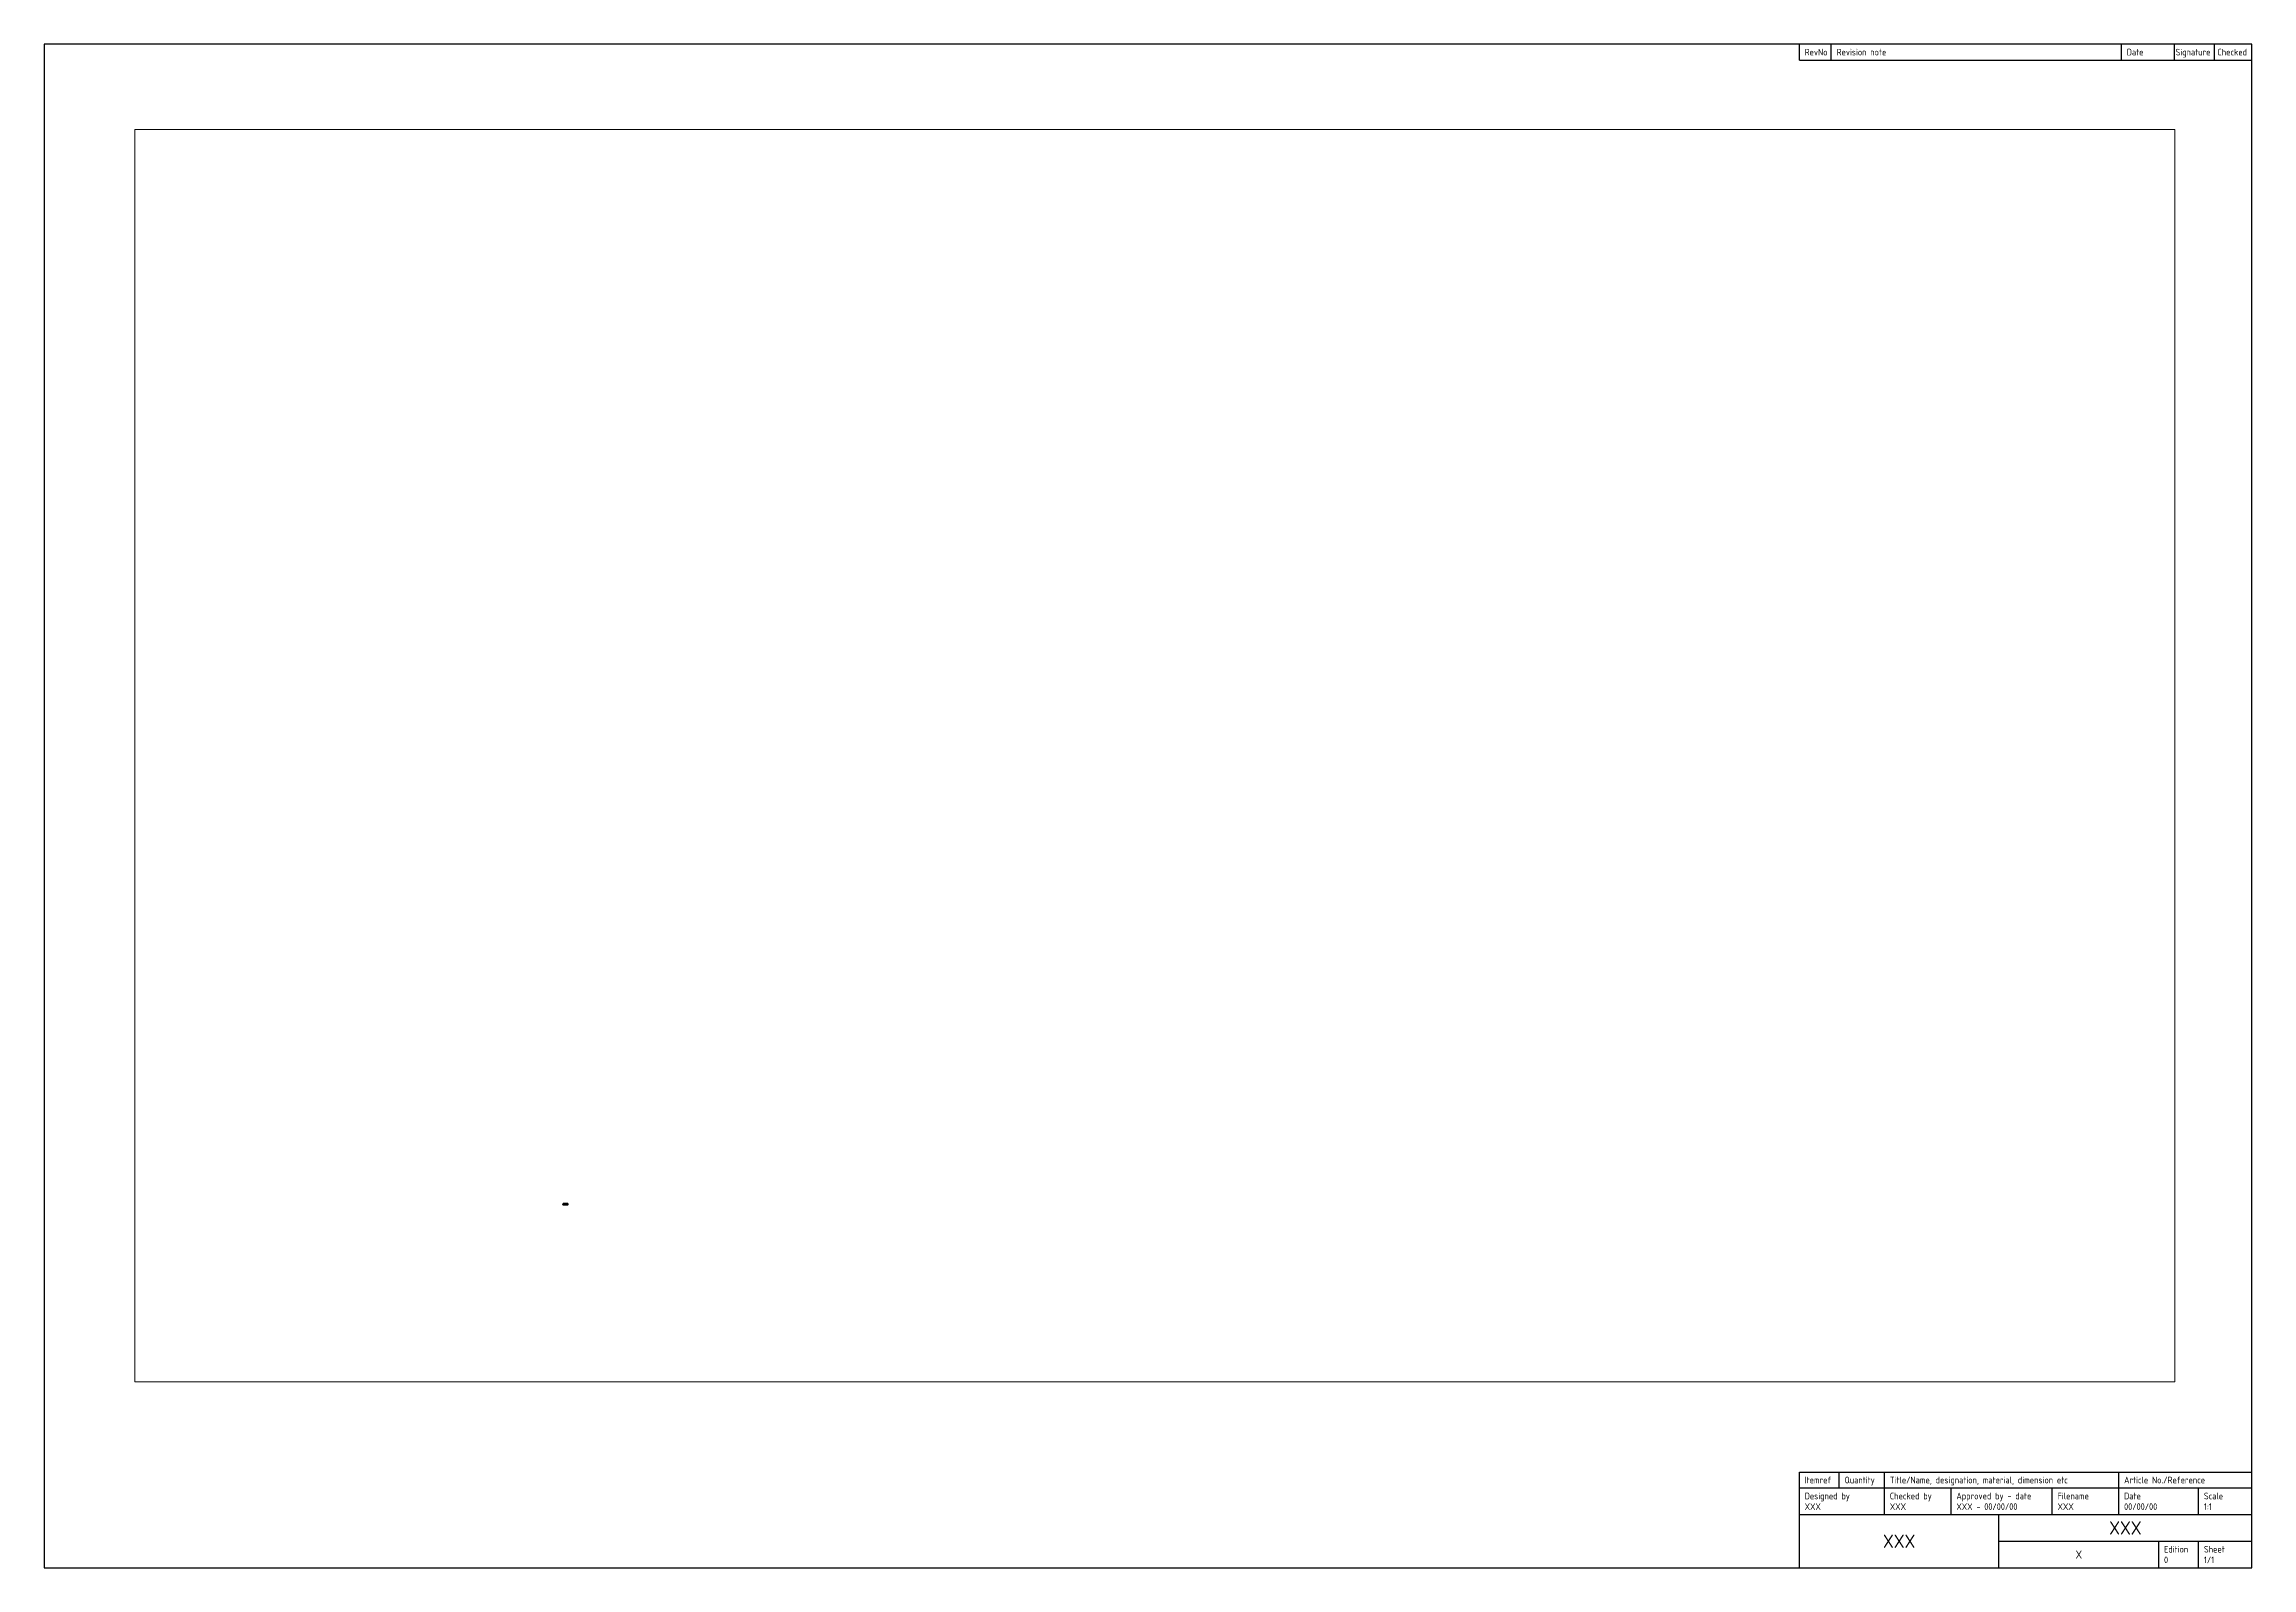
# Paper-space layout 'ISO A1' of a CAD drawing. Header units: metres, sheet in millimetres. Extents: x 0 to 829, y 0 to 572.
# The model-space entities are those that its viewports show. They can reach past a viewport. Long polylines and large blocks are cut down to what shows.
import ezdxf
from ezdxf.enums import TextEntityAlignment as Align

# ---------------------------------------------------------------- set-up
doc = ezdxf.new("R2010")
doc.units = ezdxf.units.M
for name, pattern in [('Default', [0]), ('Divide', [1.25, 0.5, -0.25, 0, -0.25, 0, -0.25]), ('Hidden', [0.375, 0.25, -0.125])]:
    doc.linetypes.add(name, pattern=pattern)
for name, color, linetype in [('1F', 15, 'Continuous'), ('1FIN', 15, 'Continuous'), ('2F', 7, 'Continuous'), ('2FIN', 7, 'Continuous'), ('Border', 5, 'Continuous'), ('CAI', 52, 'Continuous'), ('CAIX', 52, 'Continuous'), ('Doors', 2, 'Continuous'), ('Equipment', 92, 'Default'), ('ESTR', 92, 'Continuous'), ('FRAME 025', 7, 'Continuous'), ('FRAME 050', 6, 'Continuous'), ('FRAME 070', 5, 'Continuous'), ('Hatch', 15, 'Continuous'), ('Partitions', 6, 'Continuous'), ('Pillars', 30, 'Continuous'), ('Text', 4, 'Continuous')]:
    doc.layers.add(name, color=color, linetype=linetype)
doc.layers.add('Interior Walls', color=7, linetype='Continuous', lineweight=30)
doc.layers.add('Viewports', color=8, linetype='Continuous', plot=False)
doc.styles.add('ISO Proportional', font='isocp.shx')
doc.styles.add('Title', font='arial.ttf')

psp = doc.layouts.new('ISO A1')

msp = doc.modelspace()

# ---------------------------------------------------------------- texts
at = {"layer": 'Text', "char_height": 0.25, "width": 3.61, "attachment_point": 5, "style": 'Title'}
for s, insert in [('Employee Lounge', (12, 24)), ('Office', (19, 25)), ('Office', (22, 26))]:
    msp.add_mtext(s, dxfattribs=dict(at, insert=insert))

# ---------------------------------------------------------------- blocks, each defined once
blk = doc.blocks.new('ISO A1 title block')
at = {"layer": 'Border'}
blk.add_lwpolyline([(0, 0), (829.41, 0), (829.41, 572.41), (0, 572.41)], close=True, dxfattribs=at)
at = {"layer": 'FRAME 070'}
for p, q in [((659.41, 566.41), (659.41, 572.41)), ((671.41, 566.41), (671.41, 572.41)), ((780.41, 566.41), (780.41, 572.41)), ((800.41, 566.41), (800.41, 572.41)), ((815.41, 566.41), (815.41, 572.41)), ((659.41, 566.41), (829.41, 566.41)), ((659.41, 30), (659.41, 36)), ((659.41, 36), (829.41, 36)), ((674.41, 30), (674.41, 36)), ((691.41, 30), (691.41, 36)), ((779.41, 30), (779.41, 36)), ((659.41, 0), (659.41, 30)), ((659.41, 30), (829.41, 30)), ((691.41, 20), (691.41, 30)), ((716.41, 20), (716.41, 30)), ((754.41, 20), (754.41, 30)), ((779.41, 20), (779.41, 30)), ((809.41, 20), (809.41, 30)), ((659.41, 20), (829.41, 20)), ((734.41, 0), (734.41, 20)), ((734.41, 10), (829.41, 10)), ((794.41, 0), (794.41, 10)), ((809.41, 0), (809.41, 10))]:
    blk.add_line(p, q, dxfattribs=at)
at = {"layer": 'FRAME 025', "style": 'ISO Proportional'}
for s, p in [('RevNo', (661.41, 569.41)), ('Revision note', (673.41, 569.41)), ('Date', (782.41, 569.41)), ('Signature', (800.77, 569.41)), ('Checked', (816.49, 569.41)), ('Itemref', (661.41, 33)), ('Quantity', (676.41, 33)), ('Title/Name, designation, material, dimension etc', (693.41, 33)), ('Article No./Reference', (781.41, 33)), ('Designed by', (661.41, 27)), ('Checked by', (693.41, 27)), ('Approved by - date', (718.41, 27)), ('Filename', (756.41, 27)), ('Date', (781.41, 27)), ('Scale', (811.41, 27)), ('Edition', (796.41, 7)), ('Sheet', (811.41, 7))]:
    blk.add_text(s, height=2.5, dxfattribs=at).set_placement(p, align=Align.MIDDLE_LEFT)
at = {"layer": 'FRAME 025', "style": 'ISO Proportional', "flags": 8}
for tag, p in [('DESIGNED_BY', (661.41, 23)), ('CHECKED_BY', (693.41, 23)), ('APPROVED_BY_DATE', (718.41, 23)), ('FILENAME', (756.41, 23)), ('DATE', (781.41, 23)), ('SCALE', (811.41, 23)), ('EDITION', (796.41, 3)), ('SHEET', (811.41, 3))]:
    blk.add_attdef(tag, text='', height=2.5, dxfattribs=at).set_placement(p, align=Align.MIDDLE_LEFT)
at = {"layer": 'FRAME 050', "style": 'ISO Proportional', "flags": 8}
for tag, height, p in [('TITLE', 5, (781.91, 15)), ('OWNER', 5, (696.91, 10)), ('DRAWING_NUMBER', 3, (764.41, 5))]:
    blk.add_attdef(tag, text='', height=height, dxfattribs=at).set_placement(p, align=Align.MIDDLE)
blk = doc.blocks.new('Door 1')
blk.add_line((0, 0), (0, 1))
blk.add_arc((0, 0), 0.9, 357.3627, 90)
blk = doc.blocks.new('J3')
at = {"color": 0}
for p, q in [((0, 0), (-7, 0)), ((0, 0), (-7, 0)), ((0, 0), (-7, 0)), ((-6, 0), (-6, 0)), ((-6, 0), (-6, 0)), ((-5, 0), (-5, 0)), ((-5, 0), (-5, 0)), ((-3, 0), (-3, 0)), ((-3, 0), (-3, 0)), ((-2, 0), (-2, 0)), ((-2, 0), (-2, 0)), ((0, 0), (0, 0)), ((0, 0), (0, 0))]:
    blk.add_line(p, q, dxfattribs=at)
at = {"color": 15}
for p, q in [((-5, 0), (-6, 0)), ((-3, 0), (-5, 0)), ((-2, 0), (-3, 0)), ((0, 0), (-2, 0))]:
    blk.add_line(p, q, dxfattribs=at)
at = {"layer": '1F'}
for p, q in [((-5, 0), (-6, 0)), ((-5, 0), (-6, 0)), ((-5, 0), (-6, 0)), ((-5, 0), (-6, 0)), ((-5, 0), (-6, 0)), ((-6, 0), (-6, 0)), ((-6, 0), (-5, 0)), ((-5, 0), (-6, 0)), ((-3, 0), (-5, 0)), ((-3, 0), (-5, 0)), ((-3, 0), (-5, 0)), ((-3, 0), (-5, 0)), ((-5, 0), (-3, 0)), ((-5, 0), (-5, 0)), ((-3, 0), (-5, 0)), ((-3, 0), (-5, 0)), ((-5, 0), (-5, 0)), ((-2, 0), (-3, 0)), ((-2, 0), (-3, 0)), ((-2, 0), (-3, 0)), ((-2, 0), (-3, 0)), ((-3, 0), (-2, 0)), ((-3, 0), (-3, 0)), ((-2, 0), (-3, 0)), ((-2, 0), (-3, 0)), ((-3, 0), (-3, 0)), ((0, 0), (-2, 0)), ((0, 0), (-2, 0)), ((0, 0), (-2, 0)), ((0, 0), (-2, 0)), ((-2, 0), (0, 0)), ((-2, 0), (-2, 0)), ((0, 0), (-2, 0)), ((0, 0), (-2, 0)), ((-2, 0), (-2, 0)), ((0, 0), (0, 0))]:
    blk.add_line(p, q, dxfattribs=at)
at = {"layer": '2F'}
blk.add_line((0, 0), (-7, 0), dxfattribs=at)
blk.add_line((0, 0), (-7, 0), dxfattribs=at)
blk.add_line((0, 0), (-7, 0), dxfattribs=at)
blk = doc.blocks.new('J1')
at = {"layer": '2F', "linetype": 'Continuous'}
blk.add_line((6, 0), (0, 0), dxfattribs=at)
blk.add_line((6, 0), (0, 0), dxfattribs=at)
at = {"layer": 'CAI', "linetype": 'Continuous'}
for p, q in [((6, 0), (0, 0)), ((1, 0), (0, 0)), ((0, 0), (0, 0)), ((0, 0), (0, 0)), ((2, 0), (1, 0)), ((2, 0), (1, 0)), ((1, 0), (1, 0)), ((1, 0), (1, 0)), ((3, 0), (2, 0)), ((2, 0), (2, 0)), ((2, 0), (2, 0)), ((3, 0), (3, 0)), ((4, 0), (3, 0)), ((5, 0), (4, 0)), ((4, 0), (4, 0)), ((4, 0), (4, 0)), ((6, 0), (5, 0)), ((5, 0), (5, 0)), ((5, 0), (5, 0)), ((6, 0), (6, 0)), ((6, 0), (6, 0)), ((6, 0), (6, 0))]:
    blk.add_line(p, q, dxfattribs=at)
at = {"layer": 'CAI', "color": 15}
for p, q in [((0, 0), (1, 0)), ((3, 0), (2, 0)), ((3, 0), (4, 0)), ((6, 0), (5, 0))]:
    blk.add_line(p, q, dxfattribs=at)
at = {"layer": 'CAI'}
for p, q in [((0, 0), (0, 0)), ((0, 0), (0, 0)), ((3, 0), (3, 0)), ((3, 0), (3, 0)), ((3, 0), (3, 0)), ((3, 0), (3, 0)), ((6, 0), (6, 0))]:
    blk.add_line(p, q, dxfattribs=at)
blk = doc.blocks.new('P2')
at = {"layer": 'Hatch'}
h = blk.add_hatch(dxfattribs=at)
h.set_pattern_fill('ANSI31', color=256, style=0)
h.set_pattern_definition([(45, (-41.75321, -29.09718), (-0.08838835, 0.08838835), [])])
h.paths.add_polyline_path([(0, 0), (0, 0), (0, 0), (0, 0)])
at = {"layer": 'Pillars'}
blk.add_lwpolyline([(0, 0), (0, 0), (0, 0), (0, 0)], close=True, dxfattribs=at)
blk = doc.blocks.new('P5')
at = {"layer": 'Partitions'}
blk.add_lwpolyline([(0, 0), (0, 0), (0, 0), (0, 0)], close=True, dxfattribs=at)
at = {"layer": 'Interior Walls'}
blk.add_blockref('P2', (0, 0), dxfattribs=at)
blk = doc.blocks.new('P1')
at = {"layer": '1F'}
blk.add_lwpolyline([(0, 0), (-1, 0), (-1, 0), (1, 0), (1, 0), (0, 0)], dxfattribs=at)
at = {"layer": 'Partitions'}
blk.add_lwpolyline([(-1, 0), (0, 0), (0, 0), (0, 0), (0, 0), (1, 0), (1, 1), (-1, 1)], close=True, dxfattribs=at)
at = {"layer": 'Interior Walls'}
blk.add_blockref('P2', (0, 0), dxfattribs=at)
blk = doc.blocks.new('*X14')
at = {"color": 0}
for p, q in [((-23, 11), (-22, 11)), ((-23, 11), (-22, 11)), ((-23, 11), (-22, 11)), ((-23, 11), (-22, 11)), ((-23, 11), (-23, 11)), ((-23, 11), (-23, 11)), ((-23, 11), (-23, 11)), ((-23, 11), (-23, 11)), ((-23, 11), (-23, 11)), ((-23, 11), (-23, 11)), ((-23, 11), (-23, 11)), ((-23, 11), (-23, 11)), ((-23, 11), (-23, 11)), ((-23, 11), (-23, 11)), ((-23, 11), (-23, 11)), ((-23, 11), (-23, 11)), ((-23, 11), (-23, 11)), ((-23, 11), (-23, 11)), ((-23, 11), (-23, 11)), ((-23, 11), (-23, 11)), ((-23, 11), (-23, 11)), ((-22, 11), (-21, 11)), ((-22, 11), (-21, 11)), ((-22, 11), (-21, 11)), ((-22, 11), (-21, 11)), ((-22, 11), (-22, 11)), ((-22, 11), (-22, 11)), ((-22, 11), (-22, 11)), ((-22, 11), (-22, 11)), ((-22, 11), (-22, 11)), ((-22, 11), (-22, 11)), ((-22, 11), (-22, 11)), ((-22, 11), (-22, 11)), ((-22, 11), (-22, 11)), ((-22, 11), (-22, 11)), ((-21, 11), (-20, 11)), ((-21, 11), (-20, 11)), ((-21, 11), (-20, 11)), ((-21, 11), (-21, 11)), ((-21, 11), (-21, 11)), ((-21, 11), (-21, 11)), ((-21, 11), (-21, 11)), ((-21, 11), (-21, 11)), ((-21, 11), (-21, 11)), ((-21, 11), (-21, 11)), ((-21, 11), (-21, 11)), ((-21, 11), (-21, 11)), ((-21, 11), (-21, 11)), ((-21, 11), (-20, 11)), ((-20, 11), (-20, 11)), ((-20, 11), (-20, 11)), ((-20, 11), (-20, 11)), ((-20, 11), (-20, 11)), ((-20, 11), (-20, 11)), ((-20, 11), (-20, 11)), ((-20, 11), (-20, 11)), ((-20, 11), (-20, 11)), ((-20, 11), (-20, 11)), ((-20, 11), (-20, 11)), ((-20, 11), (-20, 11)), ((-20, 11), (-19, 11)), ((-20, 11), (-19, 11)), ((-20, 11), (-19, 11)), ((-19, 11), (-19, 11)), ((-19, 11), (-19, 11)), ((-19, 11), (-19, 11)), ((-19, 11), (-19, 11)), ((-19, 11), (-19, 11)), ((-19, 11), (-19, 11)), ((-19, 11), (-19, 11)), ((-19, 11), (-19, 11)), ((-19, 11), (-19, 11)), ((-19, 11), (-19, 11)), ((-19, 11), (-19, 11)), ((-19, 11), (-19, 11)), ((-19, 11), (-19, 11)), ((-19, 11), (-19, 11)), ((-19, 11), (-19, 11)), ((-19, 11), (-19, 11)), ((-19, 11), (-19, 11)), ((-19, 10), (-19, 11)), ((-19, 10), (-19, 11)), ((-19, 10), (-19, 11)), ((-19, 10), (-19, 10)), ((-19, 10), (-19, 10)), ((-19, 10), (-19, 10)), ((-19, 10), (-19, 10)), ((-19, 10), (-19, 10)), ((-19, 10), (-19, 10)), ((-19, 10), (-19, 10))]:
    blk.add_line(p, q, dxfattribs=at)
blk = doc.blocks.new('*X15')
at = {"color": 0}
for p, q in [((-23, 8), (-22, 8)), ((-23, 8), (-22, 8)), ((-23, 8), (-22, 8)), ((-23, 8), (-23, 8)), ((-23, 8), (-23, 8)), ((-23, 8), (-23, 8)), ((-23, 8), (-23, 8)), ((-23, 8), (-23, 8)), ((-23, 8), (-23, 8)), ((-23, 8), (-23, 8)), ((-23, 8), (-23, 8)), ((-23, 8), (-23, 8)), ((-23, 8), (-23, 8)), ((-23, 8), (-23, 8)), ((-23, 8), (-23, 8)), ((-23, 8), (-23, 8)), ((-23, 8), (-23, 8)), ((-23, 8), (-23, 8)), ((-23, 8), (-23, 8)), ((-23, 8), (-23, 8)), ((-23, 8), (-23, 8)), ((-22, 8), (-21, 8)), ((-22, 8), (-21, 8)), ((-22, 8), (-21, 8)), ((-22, 8), (-22, 8)), ((-22, 8), (-22, 8)), ((-22, 8), (-22, 8)), ((-22, 8), (-22, 8)), ((-22, 8), (-22, 8)), ((-22, 8), (-22, 8)), ((-22, 8), (-22, 8)), ((-22, 8), (-22, 8)), ((-22, 8), (-22, 8)), ((-22, 8), (-22, 8)), ((-22, 8), (-22, 8)), ((-21, 8), (-21, 8)), ((-21, 8), (-21, 8)), ((-21, 8), (-21, 8)), ((-21, 8), (-21, 8)), ((-21, 8), (-21, 8)), ((-21, 8), (-21, 8)), ((-21, 8), (-21, 8)), ((-21, 8), (-21, 8)), ((-21, 8), (-21, 8)), ((-21, 8), (-21, 8)), ((-21, 8), (-21, 8)), ((-21, 8), (-20, 8)), ((-21, 8), (-20, 8)), ((-21, 8), (-20, 8)), ((-20, 8), (-20, 8)), ((-20, 8), (-20, 8)), ((-20, 8), (-20, 8)), ((-20, 8), (-20, 8)), ((-20, 8), (-20, 8)), ((-20, 8), (-20, 8)), ((-20, 8), (-20, 8)), ((-20, 8), (-20, 8)), ((-20, 8), (-20, 8)), ((-20, 8), (-20, 8)), ((-20, 8), (-20, 8)), ((-20, 8), (-19, 8)), ((-20, 8), (-19, 8)), ((-20, 8), (-19, 8)), ((-20, 8), (-19, 8)), ((-19, 8), (-19, 8)), ((-19, 8), (-19, 8)), ((-19, 8), (-19, 8)), ((-19, 8), (-19, 8)), ((-19, 8), (-19, 8)), ((-19, 8), (-19, 8)), ((-19, 8), (-19, 8)), ((-19, 8), (-19, 8)), ((-19, 8), (-19, 8))]:
    blk.add_line(p, q, dxfattribs=at)
blk = doc.blocks.new('*X13')
at = {"color": 0}
for p, q in [((-25, 10), (-24, 11)), ((-25, 10), (-24, 11)), ((-25, 10), (-24, 11)), ((-25, 11), (-24, 11)), ((-25, 11), (-24, 11)), ((-25, 11), (-24, 11)), ((-25, 11), (-24, 11)), ((-25, 11), (-24, 11)), ((-25, 11), (-24, 11)), ((-25, 11), (-24, 11)), ((-25, 11), (-24, 11)), ((-25, 11), (-24, 11)), ((-25, 11), (-24, 11)), ((-25, 11), (-24, 11)), ((-25, 11), (-24, 11)), ((-25, 11), (-24, 11)), ((-25, 11), (-25, 11)), ((-25, 10), (-24, 10)), ((-25, 10), (-24, 10)), ((-25, 10), (-24, 10)), ((-25, 10), (-24, 10)), ((-25, 10), (-24, 10)), ((-25, 10), (-24, 10)), ((-25, 10), (-24, 10)), ((-25, 10), (-24, 10)), ((-25, 10), (-24, 10)), ((-25, 10), (-24, 10)), ((-25, 10), (-24, 10)), ((-25, 9), (-24, 10)), ((-25, 9), (-24, 10)), ((-25, 9), (-24, 10)), ((-25, 9), (-24, 10)), ((-25, 9), (-24, 9)), ((-25, 9), (-24, 9)), ((-25, 9), (-24, 9)), ((-25, 9), (-24, 9)), ((-25, 9), (-24, 9)), ((-25, 9), (-24, 9)), ((-25, 9), (-24, 9)), ((-25, 9), (-24, 9)), ((-25, 9), (-24, 9)), ((-25, 9), (-24, 9)), ((-25, 8), (-24, 9)), ((-25, 8), (-24, 9)), ((-25, 8), (-24, 9)), ((-25, 8), (-24, 9)), ((-25, 8), (-24, 8)), ((-24, 8), (-24, 8)), ((-24, 8), (-24, 8)), ((-24, 8), (-24, 8))]:
    blk.add_line(p, q, dxfattribs=at)
blk = doc.blocks.new('Lav1')
at = {"layer": 'Equipment'}
blk.add_line((0, 0), (0, 0), dxfattribs=at)
blk.add_line((0, 0), (0, 0), dxfattribs=at)
blk.add_line((0, 0), (0, 0), dxfattribs=at)
blk.add_line((0, 0), (0, 0), dxfattribs=at)
blk.add_line((0, 0), (0, 0), dxfattribs=at)
blk.add_line((0, 0), (0, 0), dxfattribs=at)
for points in [[(0, 0, 0.02503), (0, 0, 0.032621), (0, 0, 0.040035), (0, 0, 0.035303), (0, 0, 0.038321), (0, 0, 0.054379), (0, 0, 0.054586), (0, 0, 0.060889), (0, 0, 0.075785), (0, 0, 0.060002), (0, 0, 0.046948), (0, 0, 0.043635), (0, 0, 0.038584), (0, 0, 0.028735), (0, 0, 0.012881), (0, 0, 0.027941)], [(0, 0, 0.012883), (0, 0, 0.028735), (0, 0, 0.038584), (0, 0, 0.043635), (0, 0, 0.046948), (0, 0, 0.060002), (0, 0, 0.075785), (0, 0, 0.060889), (0, 0, 0.054586), (0, 0, 0.054379), (0, 0, 0.038321), (0, 0, 0.035303), (0, 0, 0.040035), (0, 0, 0.032621), (0, 0, 0.024635), (0, 0, 0.053768), (0, 0), (0, 0), (0, 0, 0.02503)], [(0, 0, 0.025128), (0, 0, 0.042673), (0, 0), (0, 0, 0.021447), (0, 0, 0.025126), (0, 0, 0.031893)]]:
    blk.add_lwpolyline(points, format="xyb", dxfattribs=at)
blk.add_lwpolyline([(0, 0, 0.414221), (0, 0, 0.414221), (0, 0, 0.414221), (0, 0, 0.414221)], format="xyb", close=True, dxfattribs=at)
blk.add_circle((0, 0), 0.02, dxfattribs=at)
blk.add_circle((0, 0), 0.02, dxfattribs=at)
blk = doc.blocks.new('toilet1')
at = {"layer": 'Equipment'}
blk.add_line((0, 0), (0, 0), dxfattribs=at)
blk.add_line((0, 0), (0, 0), dxfattribs=at)
blk.add_line((0, 0), (0, 0), dxfattribs=at)
blk.add_line((0, 0), (0, 0), dxfattribs=at)
for points in [[(0, 0, 0.356028), (0, 0), (0, 0, 0.088113), (0, 0, 0.124068), (0, 0, 0.086475), (1, 0, 0.130408), (1, 0, 0.130408), (1, 0, 0.086475), (0, 0, 0.124068), (0, 0, 0.088113), (0, 0), (0, 0, 0.356028), (0, 0)], [(1, 0, 0.221073), (0, 0, 0.102493), (0, 0, 0.121565), (0, 0, 0.187395), (0, 0, 0.126952), (0, 0, 0.126952), (0, 0, 0.187395), (0, 0, 0.121565), (0, 0, 0.102493), (0, 0, 0.221073)]]:
    blk.add_lwpolyline(points, format="xyb", close=True, dxfattribs=at)
for points in [[(0, 0), (0, 0, 0.801198), (0, 0, 0.05862), (0, 0, 0.05862), (0, 0, 0.801198), (0, 0), (0, 0)], [(0, 0, 0.136377), (0, 0, 0.205105), (0, 0, 0.668461), (0, 0, -0.213245), (0, 0, -0.134007), (0, 0)], [(0, 0, -0.134007), (0, 0, -0.213245), (0, 0, 0.668461), (0, 0, 0.205105), (0, 0, 0.136377), (0, 0)]]:
    blk.add_lwpolyline(points, format="xyb", dxfattribs=at)
blk.add_lwpolyline([(0, 0), (0, 0), (0, 0), (0, 0)], dxfattribs=at)
blk = doc.blocks.new('lav2')
at = {"layer": 'Equipment'}
blk.add_line((0, 0), (0, 0), dxfattribs=at)
blk.add_line((0, 0), (0, 0), dxfattribs=at)
blk.add_line((0, 0), (0, 0), dxfattribs=at)
blk.add_line((0, 0), (0, 0), dxfattribs=at)
for points in [[(0, 0), (0, 0, 0.016849), (0, 0, 0.301008), (0, 0, 0.09294), (0, 0, 0.037829), (0, 0, 0.037829), (0, 0, 0.09294), (0, 0, 0.301008), (0, 0, 0.016849)], [(0, 0, 1), (0, 0, 1)]]:
    blk.add_lwpolyline(points, format="xyb", close=True, dxfattribs=at)
for points in [[(0, 0, -0.295138), (0, 0), (0, 0, 0.056664), (0, 0, 0.044791), (0, 0, 0.024787), (0, 0, 0.020889), (0, 0, 0.020404), (0, 0, 0.063351), (0, 0, 0.133874), (0, 0, 0.159548), (0, 0, 0.061401), (0, 0, 0.043909), (0, 0, 0.026479), (0, 0), (0, 0), (0, 0, 0.026479), (0, 0, 0.043909), (0, 0, 0.061401), (0, 0, 0.159548), (0, 0, 0.133874), (0, 0, 0.063351), (0, 0, 0.020404), (0, 0, 0.020889), (0, 0, 0.024787), (0, 0, 0.044791), (0, 0, 0.056664), (0, 0), (0, 0, -0.295138), (0, 0)], [(0, 0, 0.02486), (0, 0, 0.02486), (0, 0)]]:
    blk.add_lwpolyline(points, format="xyb", dxfattribs=at)
blk = doc.blocks.new('staircase')
at = {"layer": '2FIN'}
for p, q in [((1, 0), (0, 0)), ((1, 1), (1, 0)), ((1, 1), (1, 0)), ((1, 0), (1, 0)), ((1, 0), (1, 0)), ((1, 0), (1, 0)), ((4, 0), (1, 0)), ((4, 0), (1, 0)), ((1, 0), (1, 0)), ((2, 1), (2, 0)), ((2, 1), (2, 0)), ((2, 1), (2, 0)), ((3, 1), (3, 0)), ((3, 1), (3, 0)), ((3, 1), (3, 0)), ((3, 1), (3, 0)), ((4, 1), (4, 0)), ((4, 1), (4, 0)), ((4, 1), (4, 1)), ((4, 1), (4, 1)), ((4, 1), (4, 1)), ((4, 0), (4, 0)), ((4, 0), (4, 0)), ((1, 0), (0, 0)), ((1, 0), (1, -1)), ((1, 0), (1, -1)), ((4, 0), (1, 0)), ((4, 0), (1, 0)), ((1, -1), (1, -1)), ((1, -1), (1, -1)), ((1, -1), (1, -1)), ((2, 0), (2, -1)), ((2, 0), (2, -1)), ((2, 0), (2, -1)), ((3, 0), (3, -1)), ((3, 0), (3, -1)), ((3, 0), (3, -1)), ((3, 0), (3, -1)), ((3, -1), (3, -1)), ((3, -1), (3, -1)), ((3, -1), (3, -1)), ((4, 0), (4, -1)), ((4, 0), (4, -1))]:
    blk.add_line(p, q, dxfattribs=at)
at = {"layer": '2FIN', "linetype": 'Divide'}
blk.add_line((2, 0), (3, -2), dxfattribs=at)
at = {"layer": '2FIN'}
blk.add_lwpolyline([(1, -1), (1, 1), (5, 1), (5, -1)], close=True, dxfattribs=at)
at = {"layer": 'Partitions'}
for p, q in [((0, -1), (0, 1)), ((0, 1), (4, 1)), ((4, -1), (0, -1))]:
    blk.add_line(p, q, dxfattribs=at)
blk = doc.blocks.new('armchair 054')
for p, q in [((-381, 0), (-381, -762)), ((381, 0), (-381, 0)), ((381, -762), (381, 0)), ((-381, -762), (381, -762)), ((-305, -76), (-305, -762)), ((305, -76), (-305, -76)), ((305, -178), (-305, -178)), ((305, -762), (305, -76))]:
    blk.add_line(p, q)

# ---------------------------------------------------------------- linework, layer by layer
at = {"layer": '1FIN'}
for p, q in [((7, 18), (7, 18)), ((7, 18), (8, 18)), ((7, 18), (7, 18)), ((7, 14), (7, 14)), ((7, 14), (8, 14)), ((7, 14), (7, 14)), ((8, 18), (8, 18)), ((7, 18), (8, 18)), ((7, 18), (7, 18)), ((7, 18), (8, 18)), ((7, 18), (7, 18)), ((8, 18), (8, 18)), ((8, 18), (8, 18)), ((8, 18), (8, 18)), ((8, 18), (8, 18)), ((8, 18), (8, 18)), ((8, 18), (8, 18)), ((8, 18), (8, 18)), ((8, 18), (8, 18)), ((7, 14), (8, 14)), ((8, 14), (8, 14)), ((8, 14), (8, 14)), ((7, 14), (7, 14)), ((7, 14), (8, 14)), ((7, 14), (7, 14)), ((8, 14), (8, 14)), ((8, 14), (8, 14)), ((8, 14), (8, 14)), ((8, 14), (8, 14)), ((8, 14), (8, 14)), ((8, 14), (8, 14)), ((8, 14), (8, 14)), ((9, 19), (9, 28)), ((10, 28), (9, 28)), ((10, 28), (9, 28)), ((9, 20), (9, 27)), ((9, 27), (9, 27)), ((9, 27), (9, 27)), ((10, 20), (9, 20)), ((9, 20), (9, 20)), ((10, 19), (9, 19)), ((10, 28), (10, 28)), ((10, 20), (10, 19)), ((10, 18), (10, 19)), ((10, 18), (10, 19)), ((10, 19), (10, 19)), ((10, 19), (10, 19)), ((10, 19), (10, 19)), ((10, 19), (10, 19)), ((10, 19), (10, 19)), ((10, 19), (10, 19)), ((10, 18), (10, 18)), ((10, 18), (10, 18)), ((10, 18), (10, 18)), ((10, 18), (10, 18)), ((10, 18), (10, 18)), ((10, 18), (10, 18)), ((10, 18), (10, 18)), ((11, 19), (11, 18)), ((13, 16), (13, 16)), ((13, 16), (13, 16)), ((13, 15), (14, 15)), ((13, 14), (14, 14)), ((13, 15), (14, 15)), ((13, 14), (14, 14)), ((13, 15), (13, 15)), ((13, 15), (13, 15)), ((14, 18), (14, 17)), ((14, 18), (14, 17)), ((14, 18), (14, 18)), ((14, 18), (14, 18)), ((14, 18), (14, 18)), ((14, 18), (14, 18)), ((14, 18), (14, 18)), ((14, 18), (14, 18)), ((14, 18), (14, 18)), ((14, 17), (14, 17)), ((14, 17), (14, 17)), ((14, 17), (14, 17)), ((14, 17), (14, 17)), ((14, 17), (14, 17)), ((14, 17), (14, 17)), ((14, 17), (14, 17)), ((49, 12), (47, 12)), ((47, 12), (49, 12)), ((49, 12), (47, 12)), ((49, 12), (47, 12)), ((49, 12), (47, 12)), ((49, 12), (47, 12)), ((49, 12), (47, 12)), ((47, 12), (47, 12)), ((49, 12), (50, 12)), ((50, 12), (49, 12)), ((50, 12), (49, 12)), ((50, 12), (49, 12)), ((50, 12), (49, 12)), ((50, 12), (49, 12)), ((50, 12), (49, 12)), ((49, 12), (49, 12)), ((49, 12), (49, 12)), ((52, 12), (50, 12)), ((52, 12), (50, 12)), ((52, 12), (50, 12)), ((50, 12), (52, 12)), ((52, 12), (50, 12)), ((52, 12), (50, 12)), ((52, 12), (50, 12)), ((50, 12), (50, 12)), ((50, 12), (50, 12)), ((53, 28), (53, 28)), ((54, 28), (53, 28)), ((55, 28), (53, 28)), ((55, 28), (54, 28)), ((54, 27), (54, 27)), ((54, 27), (54, 27)), ((54, 13), (54, 13)), ((54, 13), (54, 13)), ((54, 13), (54, 13)), ((54, 13), (54, 13)), ((54, 13), (55, 13)), ((55, 13), (54, 13)), ((55, 13), (54, 13)), ((54, 13), (55, 13)), ((55, 13), (54, 13)), ((54, 13), (55, 13)), ((55, 13), (54, 13)), ((54, 13), (55, 13)), ((55, 28), (55, 28)), ((55, 13), (55, 13)), ((55, 13), (55, 13)), ((55, 13), (55, 13)), ((55, 13), (55, 13)), ((55, 11), (55, 12)), ((55, 11), (55, 12)), ((56, 11), (55, 11)), ((56, 11), (55, 11)), ((56, 17), (56, 17)), ((56, 17), (56, 17)), ((56, 16), (56, 16)), ((56, 16), (56, 16)), ((56, 13), (56, 13)), ((56, 13), (56, 13)), ((56, 13), (56, 13)), ((56, 13), (56, 13)), ((56, 13), (56, 13)), ((56, 13), (56, 13)), ((56, 13), (56, 13)), ((56, 13), (56, 13)), ((56, 13), (56, 13)), ((56, 13), (56, 13)), ((56, 13), (56, 13)), ((56, 13), (56, 13)), ((56, 13), (56, 13)), ((56, 13), (56, 13)), ((56, 13), (56, 13)), ((56, 13), (56, 13)), ((56, 12), (56, 11)), ((56, 12), (56, 11)), ((57, 13), (57, 13)), ((57, 13), (57, 13)), ((57, 13), (57, 13)), ((57, 13), (57, 13)), ((57, 13), (57, 13)), ((57, 13), (57, 13)), ((57, 13), (57, 13)), ((57, 13), (57, 13)), ((57, 13), (57, 13)), ((57, 13), (57, 13)), ((57, 13), (57, 13)), ((57, 13), (57, 13)), ((57, 13), (57, 13)), ((57, 13), (57, 13)), ((57, 13), (57, 13)), ((57, 13), (57, 13)), ((57, 11), (57, 12)), ((57, 11), (57, 12)), ((58, 11), (57, 11)), ((58, 11), (57, 11)), ((58, 13), (58, 13)), ((58, 13), (58, 13)), ((58, 13), (58, 13)), ((58, 13), (58, 13)), ((59, 13), (58, 13)), ((59, 13), (58, 13)), ((58, 13), (59, 13)), ((58, 13), (59, 13)), ((59, 13), (58, 13)), ((58, 13), (59, 13)), ((58, 13), (59, 13)), ((59, 13), (58, 13)), ((58, 12), (58, 11)), ((58, 12), (58, 11)), ((59, 13), (59, 13)), ((59, 13), (59, 13)), ((59, 13), (59, 13)), ((59, 13), (59, 13)), ((61, 28), (61, 28)), ((61, 28), (61, 28)), ((62, 28), (61, 28))]:
    msp.add_line(p, q, dxfattribs=at)
at = {"layer": '1FIN', "linetype": 'Hidden'}
for p, q in [((13, 15), (13, 16)), ((13, 15), (13, 16)), ((14, 15), (14, 15)), ((56, 18), (55, 19)), ((55, 17), (56, 17)), ((56, 17), (56, 16)), ((56, 17), (56, 16))]:
    msp.add_line(p, q, dxfattribs=at)
at = {"layer": '1FIN', "linetype": 'Continuous'}
msp.add_line((13, 14), (14, 14), dxfattribs=at)
at = {"layer": '1FIN'}
msp.add_lwpolyline([(58, 22), (62, 22), (62, 23), (61, 22), (58, 22)], dxfattribs=at)
at = {"layer": '1FIN', "linetype": 'Hidden'}
for centre, radius, start, end in [((14, 15), 0.43, 150.5583, 180), ((56, 18), 0.64, 150, 180), ((55, 17), 0.64, 330, 360)]:
    msp.add_arc(centre, radius, start, end, dxfattribs=at)
at = {"layer": '1FIN', "linetype": 'Continuous'}
msp.add_arc((13, 14), 0.67, 330, 360, dxfattribs=at)
at = {"layer": '2F'}
msp.add_line((16, 12), (52, 12), dxfattribs=at)
at = {"layer": '2FIN'}
for p, q in [((7, 14), (7, 18)), ((7, 18), (8, 18)), ((7, 18), (7, 18)), ((7, 18), (7, 18)), ((7, 17), (7, 17)), ((7, 16), (7, 16)), ((7, 14), (8, 14)), ((7, 14), (7, 14)), ((7, 14), (7, 14)), ((8, 18), (10, 18)), ((8, 18), (8, 18)), ((8, 14), (8, 14)), ((8, 14), (9, 14)), ((9, 18), (9, 18)), ((9, 13), (9, 14)), ((9, 14), (9, 12)), ((9, 14), (9, 14)), ((9, 14), (9, 14)), ((14, 12), (9, 12)), ((14, 12), (9, 12)), ((14, 12), (9, 12)), ((9, 12), (9, 12)), ((10, 18), (10, 19)), ((10, 18), (10, 18)), ((11, 18), (10, 18)), ((11, 18), (11, 18)), ((13, 19), (13, 18)), ((13, 15), (13, 14)), ((14, 18), (14, 20)), ((14, 17), (14, 18)), ((14, 15), (14, 15)), ((14, 15), (14, 15)), ((14, 15), (14, 14)), ((14, 15), (14, 15)), ((14, 15), (14, 15)), ((14, 15), (14, 15)), ((14, 15), (14, 15)), ((14, 12), (14, 12)), ((52, 12), (47, 12)), ((52, 12), (47, 12)), ((52, 12), (47, 12)), ((52, 12), (52, 12)), ((52, 12), (52, 12)), ((54, 25), (54, 27)), ((55, 25), (54, 25)), ((54, 21), (54, 22)), ((54, 22), (55, 22)), ((54, 21), (55, 21)), ((54, 21), (55, 21)), ((54, 18), (54, 18)), ((56, 16), (54, 16)), ((54, 16), (56, 16)), ((54, 14), (54, 14)), ((54, 14), (54, 14)), ((54, 13), (56, 13)), ((54, 11), (54, 13)), ((54, 12), (54, 11)), ((54, 12), (54, 11)), ((54, 12), (54, 12)), ((54, 12), (54, 12)), ((54, 12), (54, 12)), ((54, 12), (54, 12)), ((54, 12), (54, 12)), ((54, 12), (54, 12)), ((54, 12), (54, 12)), ((54, 12), (54, 12)), ((54, 12), (54, 12)), ((54, 12), (54, 12)), ((54, 12), (54, 12)), ((55, 12), (54, 12)), ((56, 11), (54, 11)), ((61, 28), (55, 28)), ((61, 27), (55, 27)), ((55, 25), (55, 25)), ((55, 21), (55, 22)), ((55, 21), (55, 22)), ((56, 18), (55, 18)), ((56, 18), (55, 18)), ((55, 18), (55, 18)), ((55, 17), (56, 17)), ((55, 17), (56, 17)), ((55, 17), (55, 17)), ((55, 13), (55, 13)), ((55, 13), (55, 13)), ((55, 11), (55, 13)), ((55, 13), (56, 13)), ((56, 11), (55, 11)), ((56, 25), (62, 25)), ((59, 25), (56, 25)), ((56, 25), (56, 25)), ((56, 25), (56, 25)), ((56, 25), (56, 25)), ((58, 24), (56, 24)), ((56, 23), (56, 24)), ((58, 24), (56, 24)), ((56, 24), (56, 24)), ((56, 24), (56, 24)), ((56, 23), (56, 23)), ((56, 22), (58, 22)), ((56, 22), (58, 22)), ((56, 22), (56, 22)), ((56, 22), (56, 22)), ((56, 22), (56, 22)), ((56, 22), (56, 22)), ((56, 21), (58, 21)), ((56, 21), (58, 21)), ((56, 21), (56, 21)), ((56, 21), (56, 21)), ((56, 21), (56, 21)), ((56, 21), (56, 21)), ((56, 19), (56, 19)), ((56, 19), (56, 19)), ((56, 18), (56, 18)), ((56, 18), (56, 18)), ((56, 17), (56, 17)), ((56, 13), (56, 11)), ((56, 13), (56, 13)), ((56, 13), (56, 13)), ((56, 13), (56, 11)), ((57, 12), (56, 12)), ((56, 12), (56, 12)), ((57, 13), (58, 13)), ((57, 11), (57, 13)), ((57, 13), (57, 13)), ((57, 11), (57, 13)), ((57, 13), (57, 13)), ((58, 13), (57, 13)), ((57, 12), (57, 12)), ((58, 11), (57, 11)), ((58, 11), (57, 11)), ((58, 23), (58, 24)), ((58, 23), (58, 24)), ((58, 23), (62, 23)), ((58, 22), (58, 22)), ((58, 21), (58, 22)), ((58, 22), (62, 22)), ((58, 21), (58, 22)), ((58, 13), (58, 13)), ((58, 13), (58, 13)), ((58, 13), (58, 11)), ((58, 12), (58, 12)), ((59, 25), (59, 25)), ((59, 16), (59, 16)), ((59, 15), (59, 15)), ((59, 14), (59, 15)), ((58, 13), (58, 11)), ((59, 12), (62, 12)), ((60, 15), (61, 15)), ((61, 15), (60, 15)), ((60, 15), (60, 15)), ((61, 15), (61, 15)), ((62, 19), (62, 28)), ((62, 19), (62, 25)), ((62, 19), (62, 25)), ((62, 23), (62, 25)), ((62, 25), (62, 25)), ((62, 19), (62, 22))]:
    msp.add_line(p, q, dxfattribs=at)
msp.add_lwpolyline([(54, 15), (54, 17), (54, 17), (54, 15)], close=True, dxfattribs=at)
for points in [[(57, 13), (57, 13), (57, 13), (57, 13), (57, 13)], [(57, 13), (57, 13), (57, 13), (57, 13), (57, 13)], [(57, 13), (57, 13), (57, 13), (57, 13), (57, 13)], [(57, 13), (57, 13), (57, 13), (57, 13), (57, 13)], [(59, 14), (59, 15), (61, 15), (61, 14), (59, 14)], [(59, 15), (59, 15), (59, 15), (59, 15), (59, 15)], [(59, 15), (59, 15), (59, 15), (59, 15), (59, 15)], [(59, 15), (59, 15), (59, 15), (59, 15), (59, 15)], [(59, 15), (59, 15), (59, 15), (59, 15), (59, 15)], [(59, 14), (59, 14), (59, 14), (61, 14), (61, 15), (59, 15), (59, 15), (59, 15)], [(59, 14), (59, 14), (59, 14), (59, 14), (59, 14)], [(59, 14), (59, 14), (59, 14), (59, 14), (59, 14)], [(59, 14), (59, 14), (59, 14), (59, 14), (59, 14)], [(59, 14), (59, 14), (59, 14), (59, 14), (59, 14)]]:
    msp.add_lwpolyline(points, dxfattribs=at)
at = {"layer": '2FIN', "linetype": 'Hidden'}
msp.add_circle((13, 20), 0.225, dxfattribs=at)
at = {"layer": '2FIN'}
msp.add_circle((54, 22), 0.2, dxfattribs=at)
at = {"layer": 'CAIX'}
for p, q in [((8, 18), (7, 18)), ((8, 18), (7, 18)), ((8, 15), (7, 15)), ((8, 15), (7, 15)), ((8, 18), (8, 18)), ((8, 18), (8, 18)), ((8, 18), (8, 18)), ((8, 18), (8, 18)), ((8, 18), (7, 18)), ((7, 18), (7, 18)), ((8, 18), (7, 18)), ((8, 18), (8, 18)), ((8, 18), (8, 18)), ((8, 18), (8, 18)), ((8, 18), (8, 18)), ((8, 18), (8, 18)), ((8, 18), (8, 18)), ((8, 18), (8, 18)), ((8, 15), (8, 15)), ((8, 15), (8, 15)), ((8, 15), (8, 15)), ((8, 15), (8, 15)), ((8, 15), (8, 15)), ((7, 15), (7, 15)), ((8, 15), (8, 15)), ((8, 15), (7, 15)), ((8, 15), (7, 15)), ((8, 15), (8, 15)), ((8, 15), (8, 15)), ((8, 15), (8, 15)), ((8, 15), (8, 15)), ((8, 15), (8, 15)), ((14, 12), (9, 12)), ((14, 12), (9, 12)), ((14, 12), (9, 12)), ((10, 12), (10, 12)), ((10, 12), (10, 12)), ((11, 12), (11, 12)), ((11, 12), (11, 12)), ((13, 12), (13, 12)), ((13, 12), (13, 12)), ((14, 12), (14, 12)), ((14, 12), (14, 12)), ((49, 12), (47, 12)), ((52, 12), (47, 12)), ((52, 12), (47, 12)), ((52, 12), (47, 12)), ((47, 12), (47, 12)), ((47, 12), (47, 12)), ((50, 12), (49, 12)), ((49, 12), (49, 12)), ((49, 12), (49, 12)), ((52, 12), (50, 12)), ((50, 12), (50, 12)), ((50, 12), (50, 12)), ((52, 12), (52, 12)), ((52, 12), (52, 12)), ((55, 28), (55, 27)), ((55, 27), (55, 28)), ((56, 28), (55, 28)), ((55, 28), (55, 27)), ((55, 28), (55, 28)), ((59, 27), (55, 27)), ((56, 28), (56, 27)), ((56, 28), (56, 27)), ((58, 28), (56, 28)), ((56, 28), (56, 27)), ((56, 27), (56, 28)), ((56, 28), (56, 28)), ((56, 27), (56, 27)), ((58, 28), (58, 27)), ((58, 28), (58, 27)), ((59, 28), (58, 28)), ((58, 28), (58, 27)), ((58, 28), (58, 27)), ((58, 28), (58, 28)), ((59, 28), (59, 27)), ((59, 28), (59, 27)), ((59, 27), (59, 27)), ((59, 27), (59, 27)), ((59, 27), (59, 27)), ((61, 27), (61, 27)), ((61, 27), (61, 27)), ((61, 27), (61, 27))]:
    msp.add_line(p, q, dxfattribs=at)
at = {"layer": 'CAIX', "color": 15}
for p, q in [((11, 12), (10, 12)), ((13, 12), (11, 12)), ((14, 12), (13, 12)), ((55, 27), (56, 27)), ((58, 27), (56, 27)), ((58, 27), (59, 27)), ((59, 28), (61, 28)), ((59, 27), (59, 28)), ((59, 27), (61, 27)), ((59, 27), (61, 27)), ((59, 27), (61, 27))]:
    msp.add_line(p, q, dxfattribs=at)
at = {"layer": 'Equipment'}
for p, q in [((57, 25), (57, 26)), ((57, 25), (57, 26)), ((57, 25), (57, 26)), ((58, 26), (57, 26)), ((57, 23), (57, 24)), ((57, 24), (57, 23)), ((57, 24), (57, 24)), ((57, 24), (57, 24)), ((58, 24), (57, 24)), ((57, 24), (57, 24)), ((57, 24), (57, 24)), ((57, 24), (57, 24)), ((57, 24), (57, 24)), ((57, 23), (57, 23)), ((57, 21), (57, 22)), ((57, 22), (58, 22)), ((57, 21), (58, 21)), ((57, 21), (58, 21)), ((57, 21), (57, 21)), ((58, 25), (58, 26)), ((58, 24), (58, 24)), ((58, 24), (58, 24)), ((58, 24), (58, 24)), ((58, 24), (58, 24)), ((58, 23), (58, 23)), ((58, 23), (58, 23)), ((58, 23), (60, 23)), ((58, 23), (60, 23)), ((58, 23), (60, 23)), ((58, 23), (60, 23)), ((58, 23), (58, 23)), ((58, 23), (58, 23)), ((58, 21), (58, 21)), ((58, 20), (60, 20)), ((58, 20), (60, 20)), ((58, 19), (58, 20)), ((58, 19), (58, 20)), ((58, 19), (60, 19)), ((58, 19), (60, 19)), ((59, 19), (59, 19)), ((59, 19), (59, 19)), ((59, 19), (59, 19)), ((59, 19), (59, 19)), ((59, 19), (59, 19)), ((59, 19), (59, 19)), ((59, 19), (59, 19)), ((58, 19), (59, 19)), ((58, 19), (59, 19)), ((59, 19), (59, 19)), ((59, 19), (59, 19)), ((59, 19), (59, 19)), ((60, 24), (60, 23)), ((60, 24), (60, 23)), ((60, 24), (60, 24)), ((60, 24), (60, 24)), ((60, 24), (60, 24)), ((60, 23), (60, 23)), ((60, 23), (60, 23)), ((60, 21), (60, 22)), ((60, 21), (60, 22)), ((60, 21), (60, 21)), ((60, 21), (60, 21)), ((60, 20), (60, 19)), ((60, 20), (60, 19)), ((61, 24), (61, 24)), ((61, 24), (61, 24)), ((61, 24), (61, 24)), ((61, 24), (61, 24)), ((61, 24), (61, 23)), ((61, 24), (61, 23)), ((61, 24), (61, 24)), ((61, 24), (61, 24)), ((61, 24), (61, 24)), ((61, 24), (61, 24)), ((61, 24), (61, 24)), ((61, 24), (61, 24)), ((61, 24), (61, 24)), ((62, 24), (61, 24)), ((62, 24), (61, 24)), ((61, 24), (61, 24)), ((61, 24), (61, 24)), ((61, 24), (61, 24)), ((61, 24), (61, 24)), ((61, 21), (61, 22)), ((61, 21), (61, 22)), ((61, 21), (61, 21)), ((61, 21), (61, 21)), ((61, 21), (61, 21)), ((61, 21), (61, 21)), ((61, 21), (61, 21)), ((61, 21), (61, 21)), ((61, 21), (61, 21)), ((61, 21), (61, 21)), ((61, 21), (61, 21)), ((61, 21), (61, 21)), ((62, 21), (61, 21)), ((62, 21), (61, 21)), ((61, 21), (61, 21)), ((61, 21), (61, 21)), ((61, 21), (61, 21)), ((61, 21), (61, 21))]:
    msp.add_line(p, q, dxfattribs=at)
for points in [[(57, 24), (58, 24, -0.421203), (58, 24), (58, 24, -0.384529), (58, 24, -0.020097), (58, 24, -0.020097), (57, 24, -0.384529), (57, 24), (57, 24, -0.421203)], [(57, 24), (57, 24, -0.414214), (57, 24), (57, 24), (57, 24), (57, 24, -0.414214)], [(57, 24), (58, 24), (58, 24, -0.472458), (58, 24, 0.097656), (57, 24, -0.472458), (57, 24)], [(58, 23, 0.221073), (58, 23, 0.102493), (58, 24, 0.121565), (58, 24, 0.187395), (58, 24, 0.126952), (58, 24, 0.126952), (57, 24, 0.187395), (57, 24, 0.121565), (57, 24, 0.102493), (57, 23, 0.221073)], [(58, 23), (58, 23, -0.016849), (58, 23, -0.301008), (58, 23, -0.09294), (58, 23, -0.037829), (58, 23, -0.037829), (58, 23, -0.09294), (58, 23, -0.301008), (58, 23, -0.016849)], [(58, 23), (58, 23, -0.414214), (58, 23), (58, 23), (58, 23), (58, 23, -0.414214)], [(59, 22), (58, 22, 0.056281), (58, 22, 0.051243), (58, 22, 0.047086), (58, 22, 0.038643), (58, 22, 0.050944), (59, 22, 0.073316), (59, 22, 0.092337), (59, 22, 0.092337), (59, 22, 0.073316), (59, 22, 0.050944), (59, 22, 0.038643), (59, 22, 0.047086), (59, 22, 0.051243), (59, 22, 0.056281)], [(59, 22, -0.999985), (59, 22, -0.999985)], [(60, 22), (59, 22, 0.056281), (59, 22, 0.051243), (59, 22, 0.047086), (59, 22, 0.038643), (59, 22, 0.050944), (59, 22, 0.073316), (59, 22, 0.092337), (59, 22, 0.092337), (59, 22, 0.073316), (59, 22, 0.050944), (59, 22, 0.038643), (59, 22, 0.047086), (60, 22, 0.051243), (60, 22, 0.056281)], [(59, 22, -0.999985), (59, 22, -0.999985)], [(59, 19, 0.02503), (59, 19, 0.032621), (59, 19, 0.040035), (59, 19, 0.035303), (59, 19, 0.038321), (59, 19, 0.054379), (59, 19, 0.054586), (59, 19, 0.060889), (59, 19, 0.075785), (59, 19, 0.060002), (59, 19, 0.046948), (59, 19, 0.043635), (59, 19, 0.038584), (59, 19, 0.028735), (59, 19, 0.031893), (59, 19, 0.027941), (59, 19, 0.042673), (59, 19), (59, 19, 0.021447), (59, 19, 0.027941), (59, 19, 0.031893), (59, 19, 0.028735), (60, 19, 0.038584), (60, 19, 0.043635), (60, 19, 0.046948), (60, 19, 0.060002), (60, 19, 0.075785), (60, 19, 0.060889), (60, 19, 0.054586), (60, 19, 0.054379), (60, 19, 0.038321), (60, 19, 0.035303), (60, 19, 0.040035), (59, 19, 0.032621), (59, 19, 0.024635), (59, 19, 0.053768), (59, 19), (59, 19)], [(59, 19, 0.414221), (59, 19, 0.414221), (59, 19, 0.414221), (59, 19, 0.414221)], [(59, 19, 0.414221), (59, 19, 0.414221), (59, 19, 0.414221), (59, 19, 0.414221)]]:
    msp.add_lwpolyline(points, format="xyb", close=True, dxfattribs=at)
for points in [[(57, 24, -0.081906), (57, 24), (57, 24)], [(57, 24, -0.203745), (57, 24), (57, 24)], [(57, 24, -0.136377), (57, 24, -0.205105), (57, 24, -0.668461), (57, 24, 0.213245), (57, 24, 0.134007), (57, 24)], [(58, 24), (57, 24, -0.801198), (57, 24, -0.05862), (58, 24, -0.05862), (58, 24, -0.801198), (58, 24), (58, 24)], [(57, 24, -0.019656), (57, 24)], [(57, 24), (57, 24, -0.194092), (57, 24)], [(58, 24, -0.32142), (58, 24), (57, 24, -0.300027), (57, 24)], [(58, 24), (58, 24, -0.088113), (58, 24, -0.124068), (58, 23, -0.086475), (58, 23, -0.130408), (58, 23, -0.130408), (57, 23, -0.086475), (57, 23, -0.124068), (57, 24, -0.088113), (57, 24), (57, 24)], [(58, 24, 0.203745), (58, 24), (58, 24)], [(58, 24, 0.134007), (58, 24, 0.213245), (58, 24, -0.668461), (58, 24, -0.205105), (58, 24, -0.136377), (58, 24)], [(58, 24), (58, 24), (58, 24, -0.081902), (58, 24)], [(58, 24, -0.216674), (58, 24), (58, 24)], [(58, 24), (58, 24, 0.414211), (58, 24), (58, 23, 0.185832), (58, 23)], [(58, 24), (58, 24, 0.414213), (58, 24), (58, 23, 0.088469), (58, 23)], [(59, 22, 0.078162), (59, 22, 0.158684), (59, 22, 0.087457), (59, 22, 0.073385), (59, 22, 0.051629), (59, 22), (59, 22, 0.051629), (59, 22, 0.073385), (58, 22, 0.087457), (58, 22, 0.158684), (58, 22, 0.078162), (58, 22)], [(58, 22, 0.099174), (58, 22, 0.110283), (58, 22, 0.092873), (58, 22, 0.05733), (58, 22, 0.037877), (59, 22, 0.072182), (59, 22, 0.124936), (59, 22), (59, 22, 0.124936), (59, 22, 0.072182), (59, 22, 0.037877), (59, 22, 0.05733), (59, 22, 0.092873), (59, 22, 0.110283), (59, 22, 0.099174), (59, 22)], [(59, 19, 0.02503), (58, 19, 0.032621), (58, 19, 0.040035), (58, 19, 0.035303), (58, 19, 0.038321), (58, 19, 0.054379), (58, 19, 0.054586), (58, 19, 0.060889), (58, 19, 0.075785), (58, 19, 0.060002), (58, 19, 0.046948), (58, 19, 0.043635), (58, 19, 0.038584), (58, 19, 0.028735), (58, 19, 0.012881), (58, 19, 0.027941)], [(60, 22, 0.078162), (60, 22, 0.158684), (60, 22, 0.087457), (59, 22, 0.073385), (59, 22, 0.051629), (59, 22), (59, 22, 0.051629), (59, 22, 0.073385), (59, 22, 0.087457), (59, 22, 0.158684), (59, 22, 0.078162), (59, 22)], [(59, 22, 0.099174), (59, 22, 0.110283), (59, 22, 0.092873), (59, 22, 0.05733), (59, 22, 0.037877), (59, 22, 0.072182), (59, 22, 0.124936), (59, 22), (59, 22, 0.124936), (59, 22, 0.072182), (59, 22, 0.037877), (59, 22, 0.05733), (59, 22, 0.092873), (59, 22, 0.110283), (59, 22, 0.099174), (59, 22)], [(59, 19, 0.012883), (59, 19, 0.028735), (59, 19, 0.038584), (59, 19, 0.043635), (59, 19, 0.046948), (59, 19, 0.060002), (59, 19, 0.075785), (59, 19, 0.060889), (59, 19, 0.054586), (59, 19, 0.054379), (59, 19, 0.038321), (59, 19, 0.035303), (59, 19, 0.040035), (59, 19, 0.032621), (59, 19, 0.024635), (59, 19, 0.053768), (59, 19), (59, 19), (59, 19, 0.02503)], [(58, 19, 0.025128), (59, 19, 0.042673), (59, 19), (59, 19, 0.021447), (59, 19, 0.025126), (59, 19, 0.031893)], [(61, 24, -0.414214), (60, 24)], [(61, 21, 0.414214), (60, 21)], [(61, 24, -0.414214), (61, 24)], [(61, 21, 0.414214), (61, 21)]]:
    msp.add_lwpolyline(points, format="xyb", dxfattribs=at)
for points in [[(57, 24), (57, 24), (57, 24), (57, 24), (57, 24)], [(58, 24), (58, 24), (58, 24), (58, 24)]]:
    msp.add_lwpolyline(points, dxfattribs=at)
for points in [[(57, 24), (57, 24), (57, 24), (57, 24)], [(57, 24), (57, 24), (57, 24), (57, 24)], [(57, 24), (57, 24), (57, 24), (57, 24)], [(57, 24), (57, 24), (57, 24), (57, 24)], [(57, 24), (57, 24), (57, 24), (57, 24)], [(57, 24), (57, 24), (57, 24), (57, 24)], [(57, 24), (57, 24), (57, 24), (57, 24)], [(58, 24), (58, 24), (58, 24), (58, 24)], [(58, 24), (58, 24), (58, 24), (58, 24)], [(58, 23), (58, 23), (58, 23), (58, 23)]]:
    msp.add_lwpolyline(points, close=True, dxfattribs=at)
for centre in [(57, 21), (58, 19), (59, 19), (59, 19), (59, 19)]:
    msp.add_circle(centre, 0.02, dxfattribs=at)
for centre, radius, start, end in [((57, 23), 0.0175, 180, 270), ((57, 23), 0.0175, 269.9993, 359.9994), ((57, 21), 0.07, 180, 270), ((57, 21), 0.07, 90, 180), ((58, 23), 0.05, 90, 180), ((58, 23), 0.05, 180, 269.9999), ((58, 23), 0.01, 90, 180), ((58, 23), 0.01, 180, 269.9999), ((58, 21), 0.07, 270, 360), ((58, 21), 0.07, 360, 90), ((58, 20), 0.01, 90, 180), ((58, 20), 0.05, 90, 180), ((58, 19), 0.01, 180, 269.9999), ((58, 19), 0.05, 180, 269.9999), ((60, 23), 0.05, 360, 90), ((60, 23), 0.05, 270.0001, 360), ((60, 23), 0.01, 270.0001, 360), ((60, 23), 0.01, 360, 90), ((60, 20), 0.01, 360, 90), ((60, 20), 0.05, 360, 90), ((60, 19), 0.01, 270.0001, 360), ((60, 19), 0.05, 270.0001, 360)]:
    msp.add_arc(centre, radius, start, end, dxfattribs=at)
at = {"layer": 'ESTR'}
for p, q in [((7, 18), (7, 14)), ((7, 14), (7, 18)), ((7, 18), (7, 18)), ((7, 14), (7, 14)), ((8, 18), (13, 18)), ((8, 18), (13, 18)), ((8, 18), (8, 18)), ((8, 14), (13, 14)), ((8, 15), (13, 15)), ((8, 15), (8, 14)), ((13, 18), (13, 16)), ((13, 18), (13, 18)), ((13, 17), (13, 16)), ((13, 16), (13, 16)), ((13, 15), (13, 14)), ((54, 12), (54, 14)), ((54, 14), (55, 14)), ((54, 12), (54, 12)), ((55, 13), (55, 14)), ((56, 19), (62, 19)), ((56, 19), (62, 19)), ((56, 17), (56, 19)), ((56, 17), (56, 19)), ((56, 17), (56, 17)), ((62, 16), (56, 16)), ((56, 16), (59, 16)), ((56, 16), (56, 16)), ((56, 14), (57, 14)), ((56, 13), (56, 14)), ((56, 12), (57, 12)), ((57, 13), (57, 14)), ((58, 13), (58, 14)), ((58, 14), (59, 14)), ((59, 16), (59, 15)), ((59, 15), (59, 15)), ((59, 14), (59, 14)), ((59, 14), (59, 14)), ((59, 12), (62, 12)), ((62, 12), (62, 19)), ((62, 19), (62, 16))]:
    msp.add_line(p, q, dxfattribs=at)
at = {"layer": 'Interior Walls'}
msp.add_line((22, 12), (22, 20), dxfattribs=at)
for points in [[(14, 16), (17, 16), (17, 16), (17, 16), (17, 16), (18, 16), (18, 17), (14, 17)], [(17, 27), (17, 27), (16, 27), (16, 27)], [(20, 27), (20, 24), (23, 24), (23, 24), (20, 24), (20, 22), (17, 22), (17, 22), (20, 22), (20, 27)], [(17, 13), (17, 15), (17, 15), (17, 13)], [(19, 12), (19, 16), (19, 16), (19, 17), (19, 17), (19, 12)], [(24, 20), (22, 20), (22, 12)], [(22, 20), (24, 20)], [(24, 27), (24, 24), (24, 24), (24, 24), (24, 24), (24, 24), (24, 24), (24, 27)], [(24, 20), (27, 20), (27, 20), (24, 20)], [(26, 27), (26, 24), (25, 24), (25, 24), (26, 24), (26, 27)], [(28, 12), (28, 20), (28, 20), (28, 20), (28, 20), (28, 26), (28, 26), (28, 26), (28, 26), (28, 12)], [(41, 12), (41, 22), (41, 22), (41, 22), (46, 22), (46, 22), (46, 22), (46, 22), (41, 22), (41, 12)], [(43, 27), (43, 24), (48, 24), (48, 23), (48, 23), (48, 22), (48, 22), (48, 24), (43, 24), (43, 27)], [(46, 20), (46, 21), (46, 21), (46, 12)], [(46, 13), (46, 19)], [(54, 23), (49, 23), (49, 22), (52, 22), (52, 22), (52, 22), (52, 22), (54, 22)], [(52, 12), (52, 21), (52, 21), (52, 20), (52, 20), (52, 20), (52, 20), (52, 12)], [(54, 20), (53, 20), (53, 20), (54, 20)]]:
    msp.add_lwpolyline(points, dxfattribs=at)
for points in [[(17, 22), (17, 22), (17, 26), (16, 26), (16, 22), (17, 22)], [(41, 23), (41, 26), (29, 26), (29, 26), (41, 26), (41, 23)]]:
    msp.add_lwpolyline(points, close=True, dxfattribs=at)
at = {"layer": 'Partitions'}
for p, q in [((7, 14), (7, 18)), ((7, 14), (7, 18)), ((7, 18), (7, 18)), ((7, 14), (7, 14)), ((8, 18), (13, 18)), ((8, 18), (11, 18)), ((8, 18), (8, 18)), ((13, 15), (8, 15)), ((9, 13), (9, 14)), ((9, 14), (13, 14)), ((11, 18), (13, 18)), ((11, 18), (11, 18)), ((12, 20), (13, 20)), ((12, 20), (13, 20)), ((12, 20), (12, 20)), ((12, 20), (12, 20)), ((12, 20), (12, 19)), ((12, 20), (12, 19)), ((12, 19), (13, 19)), ((12, 19), (13, 19)), ((13, 20), (13, 18)), ((13, 20), (13, 20)), ((13, 20), (13, 20)), ((13, 20), (13, 19)), ((13, 19), (13, 18)), ((13, 18), (13, 17)), ((13, 18), (13, 16)), ((13, 18), (14, 18)), ((13, 18), (14, 18)), ((13, 17), (14, 17)), ((13, 16), (14, 16)), ((13, 16), (13, 16)), ((13, 16), (13, 16)), ((13, 16), (13, 16)), ((13, 16), (13, 16)), ((13, 15), (14, 15)), ((13, 15), (14, 15)), ((13, 15), (13, 15)), ((13, 15), (13, 15)), ((13, 15), (13, 14)), ((13, 15), (13, 15)), ((13, 15), (13, 15)), ((14, 18), (14, 20)), ((14, 18), (14, 20)), ((14, 20), (14, 20)), ((14, 20), (14, 20)), ((14, 20), (14, 20)), ((14, 16), (14, 17)), ((14, 16), (14, 16)), ((14, 16), (14, 16)), ((14, 15), (14, 15)), ((14, 14), (14, 15)), ((14, 14), (14, 14)), ((14, 15), (14, 15)), ((14, 14), (14, 15)), ((14, 15), (14, 15)), ((14, 15), (14, 15)), ((54, 25), (54, 27)), ((54, 22), (54, 25)), ((55, 25), (54, 25)), ((55, 25), (54, 25)), ((54, 21), (54, 22)), ((54, 22), (55, 22)), ((54, 22), (55, 22)), ((54, 20), (54, 21)), ((55, 21), (54, 21)), ((54, 21), (55, 21)), ((54, 16), (54, 18)), ((54, 16), (54, 18)), ((54, 18), (54, 18)), ((54, 18), (54, 18)), ((54, 18), (54, 18)), ((54, 18), (54, 18)), ((54, 18), (54, 18)), ((54, 16), (56, 16)), ((56, 16), (54, 16)), ((54, 16), (54, 16)), ((54, 12), (54, 14)), ((54, 14), (55, 14)), ((54, 12), (54, 13)), ((54, 13), (55, 13)), ((54, 12), (54, 12)), ((54, 12), (54, 12)), ((54, 12), (54, 12)), ((54, 12), (54, 12)), ((54, 12), (54, 12)), ((55, 22), (55, 25)), ((55, 25), (55, 25)), ((55, 25), (55, 25)), ((55, 25), (55, 25)), ((55, 25), (55, 25)), ((55, 21), (55, 21)), ((55, 18), (56, 18)), ((55, 18), (56, 18)), ((55, 18), (55, 18)), ((55, 18), (55, 18)), ((55, 18), (55, 18)), ((55, 18), (55, 17)), ((55, 18), (55, 18)), ((55, 18), (55, 17)), ((55, 17), (55, 17)), ((55, 13), (55, 14)), ((56, 25), (62, 25)), ((61, 25), (56, 25)), ((56, 25), (56, 25)), ((56, 25), (56, 25)), ((56, 25), (56, 25)), ((56, 25), (56, 25)), ((56, 25), (56, 25)), ((56, 25), (56, 25)), ((56, 25), (56, 25)), ((58, 24), (56, 24)), ((56, 23), (56, 24)), ((56, 23), (56, 24)), ((58, 24), (56, 24)), ((56, 24), (56, 24)), ((56, 24), (56, 24)), ((56, 23), (56, 23)), ((56, 23), (56, 23)), ((56, 23), (56, 23)), ((56, 22), (56, 22)), ((56, 22), (56, 22)), ((56, 22), (58, 22)), ((56, 22), (58, 22)), ((56, 22), (56, 22)), ((56, 22), (56, 22)), ((56, 22), (56, 22)), ((56, 21), (58, 21)), ((56, 21), (58, 21)), ((56, 20), (56, 21)), ((56, 20), (56, 21)), ((56, 21), (56, 21)), ((56, 21), (56, 21)), ((56, 21), (56, 21)), ((56, 21), (56, 21)), ((56, 18), (56, 20)), ((56, 19), (56, 20)), ((56, 20), (56, 20)), ((56, 20), (56, 20)), ((56, 19), (62, 19)), ((56, 19), (62, 19)), ((56, 17), (56, 19)), ((56, 19), (56, 19)), ((56, 19), (56, 19)), ((56, 17), (56, 18)), ((56, 17), (56, 17)), ((56, 17), (56, 17)), ((56, 17), (56, 17)), ((56, 16), (59, 16)), ((62, 16), (56, 16)), ((56, 16), (56, 16)), ((56, 16), (56, 16)), ((56, 16), (56, 16)), ((56, 16), (56, 16)), ((56, 16), (56, 16)), ((56, 14), (57, 14)), ((56, 13), (56, 14)), ((56, 13), (56, 12)), ((56, 13), (56, 13)), ((57, 12), (56, 12)), ((56, 12), (56, 12)), ((56, 12), (56, 12)), ((57, 13), (57, 14)), ((57, 13), (57, 14)), ((57, 13), (57, 12)), ((57, 13), (57, 13)), ((57, 12), (57, 12)), ((57, 12), (57, 12)), ((58, 23), (58, 24)), ((58, 23), (58, 24)), ((58, 23), (58, 23)), ((58, 23), (62, 23)), ((58, 23), (62, 23)), ((58, 23), (58, 23)), ((58, 22), (58, 22)), ((58, 22), (58, 22)), ((58, 21), (58, 22)), ((58, 22), (62, 22)), ((58, 22), (62, 22)), ((58, 22), (58, 22)), ((58, 21), (58, 22)), ((58, 13), (58, 14)), ((58, 13), (58, 14)), ((58, 14), (59, 14)), ((58, 13), (59, 13)), ((59, 16), (62, 16)), ((59, 16), (59, 15)), ((59, 16), (59, 15)), ((59, 15), (59, 15)), ((59, 14), (59, 12)), ((59, 14), (62, 14)), ((59, 14), (62, 14)), ((59, 14), (59, 14)), ((59, 14), (59, 14)), ((59, 14), (59, 14)), ((59, 13), (59, 12)), ((59, 12), (62, 12)), ((59, 12), (62, 12)), ((59, 12), (59, 12)), ((59, 12), (59, 12)), ((61, 27), (61, 28)), ((62, 28), (61, 28)), ((61, 27), (61, 25)), ((61, 27), (61, 25)), ((61, 27), (61, 27)), ((61, 27), (62, 27)), ((61, 27), (61, 27)), ((62, 25), (61, 25)), ((62, 12), (62, 28)), ((62, 25), (62, 27)), ((62, 23), (62, 25)), ((62, 22), (62, 23)), ((62, 19), (62, 22)), ((62, 19), (62, 16)), ((62, 16), (62, 14)), ((62, 14), (62, 12)), ((62, 12), (62, 12))]:
    msp.add_line(p, q, dxfattribs=at)
for points in [[(8, 15), (8, 14), (9, 14), (9, 12), (9, 12), (9, 13), (9, 13)], [(9, 27), (9, 20), (11, 20), (11, 20), (11, 20), (11, 19), (9, 19), (9, 28), (10, 28), (10, 27), (9, 27)], [(54, 23), (54, 27)], [(55, 25), (55, 19), (54, 19), (54, 20)], [(54, 20), (54, 22)], [(54, 20), (55, 20), (55, 21)]]:
    msp.add_lwpolyline(points, dxfattribs=at)

# ---------------------------------------------------------------- block references
at = {"xscale": -1}
for name, p, rotation in [('staircase', (7, 16), 180), ('toilet1', (60, 22), 90), ('toilet1', (61, 22), 90)]:
    msp.add_blockref(name, p, dxfattribs=dict(at, rotation=rotation))
for name, p in [('P1', (17, 27)), ('P1', (24, 27)), ('P1', (32, 27)), ('P1', (39, 27)), ('P1', (47, 27)), ('Lav1', (57, 26)), ('Lav1', (59, 23)), ('Lav1', (59, 23))]:
    msp.add_blockref(name, p)
at = {"xscale": 0.001, "yscale": 0.001, "zscale": 0.001}
msp.add_blockref('armchair 054', (31, 25), dxfattribs=at)
at = {"xscale": -1}
msp.add_blockref('staircase', (62, 17), dxfattribs=at)
at = {"rotation": 90}
for name, p in [('lav2', (58, 23)), ('toilet1', (60, 23)), ('toilet1', (61, 23))]:
    msp.add_blockref(name, p, dxfattribs=at)
at = {"layer": '2FIN'}
for p in [(10, 27), (17, 27), (25, 27), (32, 27), (40, 27), (47, 27)]:
    msp.add_blockref('J1', p, dxfattribs=at)
at = {"layer": 'CAIX'}
for p in [(24, 12), (31, 12), (39, 12), (46, 12)]:
    msp.add_blockref('J3', p, dxfattribs=at)
at = {"layer": 'Doors', "xscale": -1}
for p, rotation in [((17, 16), 90), ((28, 26), 180), ((46, 22), 90)]:
    msp.add_blockref('Door 1', p, dxfattribs=dict(at, rotation=rotation))
at = {"layer": 'Doors'}
for p, rotation in [((17, 27), 270), ((19, 16), 180), ((28, 20), 180), ((41, 22), 90), ((52, 22), 270)]:
    msp.add_blockref('Door 1', p, dxfattribs=dict(at, rotation=rotation))
for p in [(17, 22), (24, 24), (48, 23), (52, 20)]:
    msp.add_blockref('Door 1', p, dxfattribs=at)
at = {"layer": 'Doors', "xscale": -1}
msp.add_blockref('Door 1', (24, 24), dxfattribs=at)
at = {"layer": 'Hatch'}
for name in ['*X13', '*X14', '*X15']:
    msp.add_blockref(name, (32, 6), dxfattribs=at)
at = {"layer": 'Interior Walls'}
for name, p in [('P5', (24, 20)), ('P5', (39, 12)), ('P2', (39, 12)), ('P5', (47, 12))]:
    msp.add_blockref(name, p, dxfattribs=at)
at = {"layer": 'Partitions'}
for name, p in [('P2', (9, 27)), ('P2', (9, 20)), ('P2', (9, 12)), ('P5', (17, 20)), ('P5', (17, 12)), ('P5', (24, 12)), ('P5', (32, 20)), ('P5', (32, 12)), ('P5', (39, 20)), ('P5', (47, 20)), ('P1', (54, 27)), ('P2', (54, 20)), ('P2', (62, 27))]:
    msp.add_blockref(name, p, dxfattribs=at)

msp.set_redraw_order([(e.dxf.handle, doc.entitydb.next_handle()) for e in msp.query("TEXT MTEXT ATTDEF DIMENSION ARC_DIMENSION")])  # texts and dimensions are drawn at this point

# ---------------------------------------------------------------- block references
ref = psp.add_blockref('ISO A1 title block', (0, 0))
ref.add_attrib('SCALE', '1:1', dxfattribs={"layer": 'FRAME 025', "height": 2.5, "style": 'ISO Proportional'}).set_placement((811.41, 23), align=Align.MIDDLE_LEFT)
ref.add_attrib('SHEET', '1/1', dxfattribs={"layer": 'FRAME 025', "height": 2.5, "style": 'ISO Proportional'}).set_placement((811.41, 3), align=Align.MIDDLE_LEFT)
ref.add_attrib('EDITION', '0', dxfattribs={"layer": 'FRAME 025', "height": 2.5, "style": 'ISO Proportional'}).set_placement((796.41, 3), align=Align.MIDDLE_LEFT)
ref.add_attrib('DATE', '00/00/00', dxfattribs={"layer": 'FRAME 025', "height": 2.5, "style": 'ISO Proportional'}).set_placement((781.41, 23), align=Align.MIDDLE_LEFT)
ref.add_attrib('TITLE', 'XXX', dxfattribs={"layer": 'FRAME 050', "height": 5, "style": 'ISO Proportional'}).set_placement((781.91, 15), align=Align.MIDDLE)
ref.add_attrib('APPROVED_BY_DATE', 'XXX - 00/00/00', dxfattribs={"layer": 'FRAME 025', "height": 2.5, "style": 'ISO Proportional'}).set_placement((718.41, 23), align=Align.MIDDLE_LEFT)
ref.add_attrib('DRAWING_NUMBER', 'X', dxfattribs={"layer": 'FRAME 050', "height": 3, "style": 'ISO Proportional'}).set_placement((764.41, 5), align=Align.MIDDLE)
ref.add_attrib('FILENAME', 'XXX', dxfattribs={"layer": 'FRAME 025', "height": 2.5, "style": 'ISO Proportional'}).set_placement((756.41, 23), align=Align.MIDDLE_LEFT)
ref.add_attrib('DESIGNED_BY', 'XXX', dxfattribs={"layer": 'FRAME 025', "height": 2.5, "style": 'ISO Proportional'}).set_placement((661.41, 23), align=Align.MIDDLE_LEFT)
ref.add_attrib('OWNER', 'XXX', dxfattribs={"layer": 'FRAME 050', "height": 5, "style": 'ISO Proportional'}).set_placement((696.91, 10), align=Align.MIDDLE)
ref.add_attrib('CHECKED_BY', 'XXX', dxfattribs={"layer": 'FRAME 025', "height": 2.5, "style": 'ISO Proportional'}).set_placement((693.41, 23), align=Align.MIDDLE_LEFT)

# ---------------------------------------------------------------- viewports
at = {"layer": 'Viewports'}
psp.add_viewport(center=(417.29, 305.09), size=(766.41, 470.4805), view_center_point=(6678.06, 5074.68), view_height=14114.4138, dxfattribs=at)

doc.saveas('drawing.dxf')
